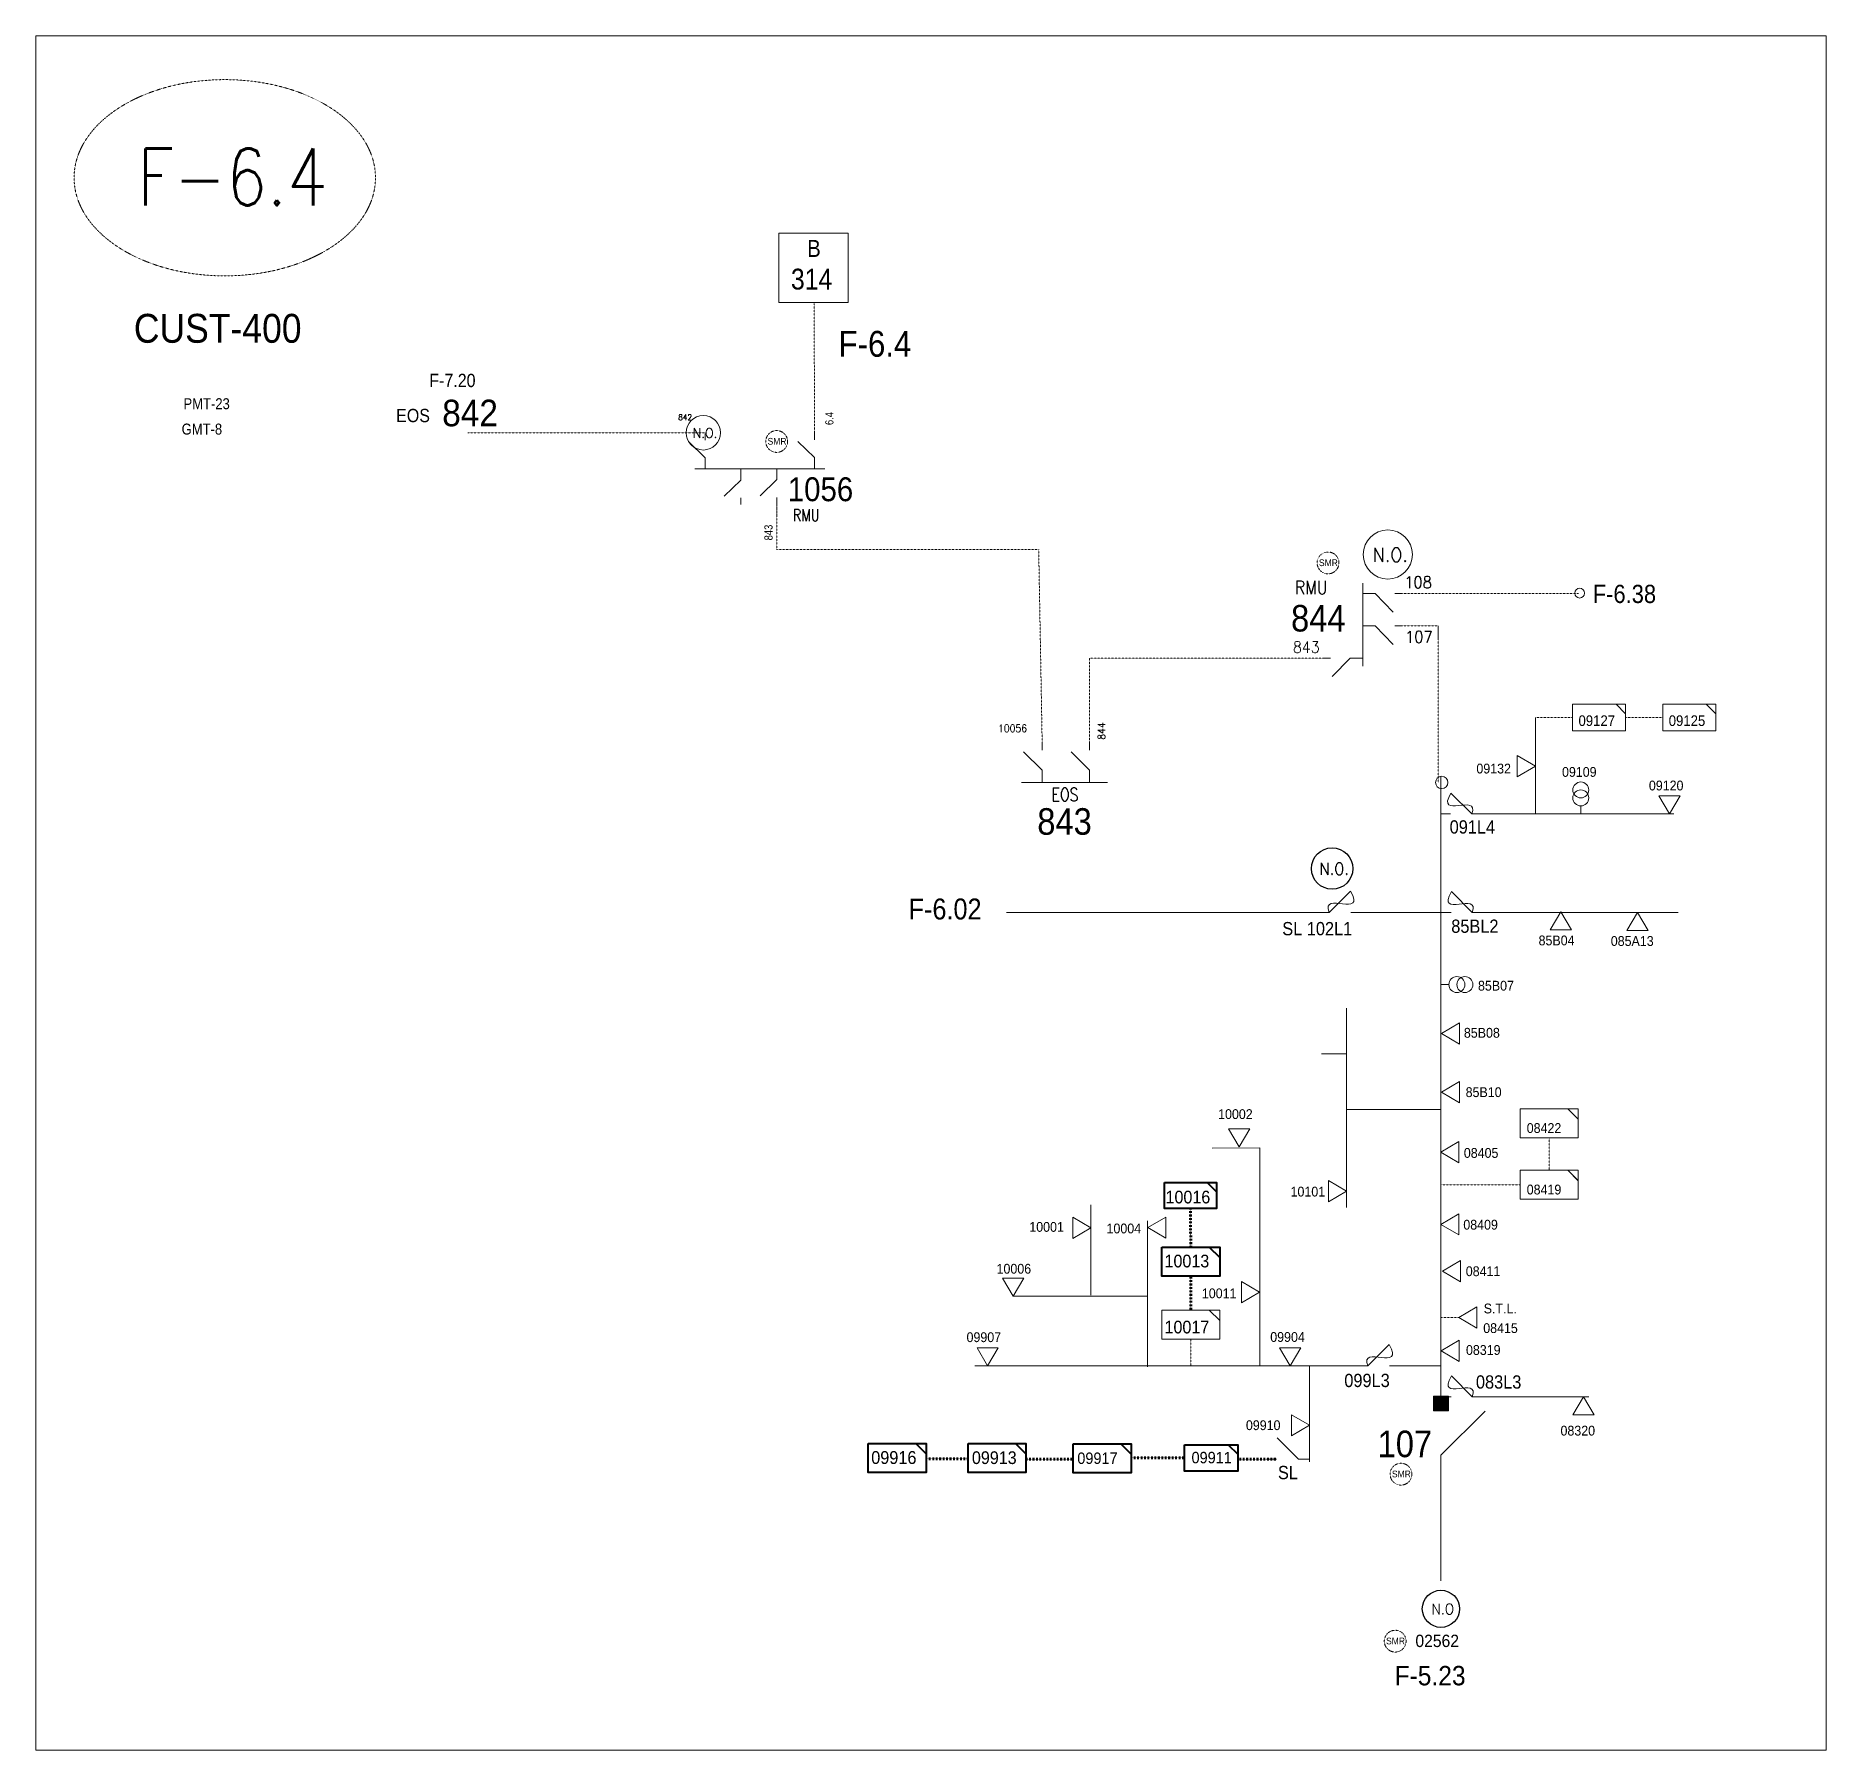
# Model space of a CAD drawing. Header units: metres. Extents: x 65984 to 144644, y -19036 to 23726.
# Drawn here: x 101531 to 102502, y 12337 to 13267 of the extents above; entities that cross this region are included whole.
import ezdxf
from ezdxf.enums import TextEntityAlignment as Align

# ---------------------------------------------------------------- set-up
doc = ezdxf.new("R2010")
doc.units = ezdxf.units.M
doc.header["$MEASUREMENT"] = 0
doc.linetypes.add('DGN Style 3', pattern=[0.013877, 0, -0.013877])
doc.layers.get('0').update_dxf_attribs({"color": 95, "lineweight": 40})
for name, color, linetype, lineweight in [('ABS', 7, 'Continuous', 40), ('ABS NUMBER', 112, 'Continuous', 30), ('d_eos', 111, 'Continuous', 40), ('d_eos no', 121, 'Continuous', 40), ('d_fco', 5, 'Continuous', 40), ('d_fco text', 95, 'Continuous', 40), ('d_oh branch', 94, 'Continuous', 40), ('d_switch', 95, 'Continuous', 40), ('d_tf', 1, 'Continuous', 40), ('d_tf no', 6, 'Continuous', 40), ('d_tf_200', 1, 'Continuous', 40), ('d_ug cable', 95, 'Continuous', 40), ('d_unit sub', 7, 'Continuous', 40), ('fedr no', 95, 'Continuous', 40), ('GRID STATION  04', 7, 'Continuous', 40), ('GRID STATION 01', 7, 'Continuous', 40), ('Level 37', 7, 'Continuous', 0), ('O H MAIN FEEDER', 4, 'Continuous', 100), ('SW N O', 114, 'Continuous', 30)]:
    doc.layers.add(name, color=color, linetype=linetype, lineweight=lineweight)
doc.styles.add('NASKHF', font='naskhf.shx', dxfattribs={"height": 8})
doc.styles.add('Style-Arial', font='arial.ttf')
doc.styles.add('Style-ENGINEERING', font='ENGINEERING.shx')
doc.styles.add('Style-msdefault', font='msdefault.shx')
doc.styles.add('Style-simplex', font='simplex.shx')
doc.styles.add('Style-STANDARD', font='STANDARD.shx')

msp = doc.modelspace()

# ---------------------------------------------------------------- texts
at = {"layer": 'ABS NUMBER', "color": 2, "lineweight": 13, "style": 'Style-Arial', "width": 0.88}
msp.add_text('107', height=14.4, dxfattribs=at).set_placement((102258.39, 12510.52), align=Align.TOP_LEFT)
at = {"layer": 'ABS NUMBER', "color": 7, "lineweight": 13, "insert": (101584.06, 13115.95), "char_height": 15.6612, "attachment_point": 1, "style": 'NASKHF'}
msp.add_mtext('\\fArial|b0|i0|c178178|p39;\\H1x;\\W0.88;CUST-400\\P', dxfattribs=at)
at = {"layer": 'd_eos no', "color": 7, "linetype": 'Continuous', "lineweight": 13, "style": 'Style-Arial'}
for s, width, p in [('842', 0.9, (101751.25, 13069.43)), ('843', 0.88, (102073.87, 12847.96))]:
    msp.add_text(s, height=14.4, dxfattribs=dict(at, width=width)).set_placement(p, align=Align.TOP_LEFT)
at = {"layer": 'd_eos no', "color": 2, "linetype": 'Continuous', "lineweight": 13, "style": 'Style-Arial', "width": 0.88}
msp.add_text('844', height=14.4, dxfattribs=at).set_placement((102211.45, 12958.15), align=Align.TOP_LEFT)
at = {"layer": 'd_fco text', "color": 57, "linetype": 'Continuous', "lineweight": 13, "true_color": 0x7d8a21, "style": 'Style-msdefault', "width": 0.92}
for s, p in [('091L4', (102297.43, 12841.39)), ('85BL2', (102298.3, 12787.59))]:
    msp.add_text(s, height=7.2, dxfattribs=at).set_placement(p, align=Align.TOP_LEFT)
at = {"layer": 'd_fco text', "color": 30, "linetype": 'Continuous', "lineweight": 13, "style": 'Style-msdefault', "width": 0.92}
msp.add_text('SL 102L1', height=7.2, dxfattribs=at).set_placement((102206.68, 12786.26), align=Align.TOP_LEFT)
at = {"layer": 'd_fco text', "color": 7, "linetype": 'Continuous', "lineweight": 13, "style": 'Style-msdefault', "width": 0.92}
msp.add_text('099L3', height=7.2, dxfattribs=at).set_placement((102240.32, 12541.32), align=Align.TOP_LEFT)
at = {"layer": 'd_fco text', "color": 57, "linetype": 'Continuous', "lineweight": 13, "true_color": 0x7d8a21, "style": 'Style-msdefault', "width": 0.92}
msp.add_text('083L3', height=7.2, dxfattribs=at).set_placement((102323.99, 12536.89), align=Align.MIDDLE_CENTER)
at = {"layer": 'd_fco text', "color": 57, "linetype": 'Continuous', "lineweight": 70, "true_color": 0x7d8a21, "style": 'Style-msdefault', "width": 0.92}
msp.add_text('SL', height=7.2, dxfattribs=at).set_placement((102204.32, 12491.39), align=Align.TOP_LEFT)
at = {"layer": 'd_switch', "color": 2, "linetype": 'Continuous', "lineweight": 13, "style": 'Style-msdefault', "width": 0.9}
for s, height, p in [('F-6.4', 14.031, (101966.15, 13106.74)), ('F-7.20', 7.2, (101744.26, 13083.46)), ('F-6.02', 11.365, (102004.11, 12798.99))]:
    msp.add_text(s, height=height, dxfattribs=at).set_placement(p, align=Align.TOP_LEFT)
at = {"layer": 'd_switch', "color": 2, "linetype": 'Continuous', "lineweight": 13, "insert": (102375, 12969.07), "char_height": 9.8724, "attachment_point": 1, "style": 'NASKHF'}
msp.add_mtext('\\Fmsdefault;\\H1x;\\W0.9;F-6.38\\P', dxfattribs=at)
at = {"layer": 'd_tf no', "color": 1, "linetype": 'Continuous', "lineweight": 40, "style": 'Style-msdefault', "width": 0.945946}
for p in [(101927.63, 13048.71), (102226.55, 12982.86), (102266.12, 12488.83), (102262.95, 12398.3)]:
    msp.add_text('SMR', height=3.655, dxfattribs=at).set_placement(p, align=Align.TOP_LEFT)
at = {"layer": 'd_tf no', "color": 57, "linetype": 'Continuous', "lineweight": 13, "true_color": 0x7d8a21, "style": 'Style-msdefault'}
for s, height, width, p in [('09127', 5.76, 0.925, (102367.28, 12898.29)), ('09125', 5.76, 0.925, (102416.2, 12898.29)), ('09132', 5.328, 0.945946, (102311.92, 12872.11)), ('09109', 5.328, 0.945946, (102358.34, 12870.28)), ('09120', 5.328, 0.945946, (102405.45, 12862.92)), ('85B04', 5.328, 0.945946, (102345.64, 12778.92)), ('085A13', 5.328, 0.945946, (102384.79, 12778.62)), ('85B07', 5.328, 0.945946, (102312.8, 12754.39)), ('85B08 ', 5.328, 0.945946, (102305.15, 12728.85)), ('85B10 ', 5.328, 0.945946, (102306.1, 12696.67)), ('10002', 5.328, 0.945946, (102171.9, 12684.77)), ('08422', 5.328, 0.945946, (102339.22, 12677.21)), ('08405', 5.328, 0.945946, (102305.12, 12663.72)), ('10101', 5.328, 0.945946, (102211.18, 12642.75)), ('08419', 5.328, 0.945946, (102339.22, 12643.88)), ('10001', 5.328, 0.945946, (102069.53, 12623.62)), ('10004', 5.328, 0.945946, (102111.41, 12622.77)), ('08409', 5.328, 0.945946, (102304.84, 12624.81)), ('10006', 5.328, 0.945946, (102051.79, 12600.93)), ('10013', 6.894, 0.945946, (102142.85, 12605.9)), ('08411', 5.328, 0.945946, (102306.18, 12599.59)), ('10011', 5.328, 0.945946, (102163.1, 12587.61)), ('10017', 6.894, 0.945946, (102142.85, 12570.11)), ('09907', 5.328, 0.945946, (102035.51, 12563.83)), ('09904', 5.328, 0.945946, (102200.16, 12563.93)), ('08415', 5.328, 0.945946, (102315.64, 12568.75)), ('08319', 5.328, 0.945946, (102306.28, 12556.89)), ('09910', 5.328, 0.945946, (102186.97, 12516.12)), ('08320', 5.328, 0.945946, (102357.53, 12513.16))]:
    msp.add_text(s, height=height, dxfattribs=dict(at, width=width)).set_placement(p, align=Align.TOP_LEFT)
at = {"layer": 'd_tf no', "color": 57, "linetype": 'Continuous', "lineweight": 40, "true_color": 0x7d8a21, "style": 'Style-msdefault', "width": 0.945946}
for s, height, p in [('10016', 6.894, (102143.39, 12640.59)), ('09911', 6.205, (102157.49, 12499.01))]:
    msp.add_text(s, height=height, dxfattribs=at).set_placement(p, align=Align.TOP_LEFT)
at = {"layer": 'd_tf no', "color": 7, "linetype": 'Continuous', "lineweight": 13, "style": 'Style-msdefault', "width": 0.945946}
msp.add_text('S.T.L.', height=5.328, dxfattribs=at).set_placement((102315.89, 12579.38), align=Align.TOP_LEFT)
at = {"layer": 'd_ug cable', "color": 2, "linetype": 'DGN Style 3', "lineweight": 13, "attachment_point": 1, "style": 'NASKHF'}
for s, insert, char_height in [('\\Fmsdefault;\\H1x;\\W0.945946;02562', (102278.87, 12399.89), 6.7138), ('\\Fmsdefault;\\H1x;\\W0.945946;F-5.23', (102267.58, 12382.95), 10.5267)]:
    msp.add_mtext(s, dxfattribs=dict(at, insert=insert, char_height=char_height))
at = {"layer": 'd_unit sub', "color": 57, "linetype": 'Continuous', "lineweight": 40, "true_color": 0x7d8a21, "style": 'Style-msdefault', "width": 0.945946}
for s, height, p in [('09916', 6.971, (101983.83, 12499.41)), ('09913', 6.894, (102038.43, 12499.29)), ('09917', 6.205, (102095.57, 12498.66))]:
    msp.add_text(s, height=height, dxfattribs=at).set_placement(p, align=Align.TOP_LEFT)
at = {"layer": 'fedr no', "color": 6, "linetype": 'Continuous', "lineweight": 13, "style": 'Style-STANDARD', "width": 0.909091}
msp.add_text('F-6.4', height=30.857, dxfattribs=at).set_placement((101637.53, 13190.15), align=Align.MIDDLE_CENTER)
at = {"layer": 'fedr no', "color": 6, "linetype": 'Continuous', "lineweight": 13, "attachment_point": 5, "style": 'Style-STANDARD'}
for s, insert, char_height in [('842', (101882.95, 13059.89), 3.187), ('108', (102280.31, 12970.44), 6.374), ('107', (102280.71, 12940.79), 6.427), ('843', (102219.71, 12935.28), 6.196), ('10056', (102060.44, 12891.26), 4.022)]:
    msp.add_mtext(s, dxfattribs=dict(at, insert=insert, char_height=char_height))
at = {"layer": 'fedr no', "color": 6, "linetype": 'Continuous', "lineweight": 13, "insert": (102108.69, 12889.79), "char_height": 4.022, "attachment_point": 5, "rotation": 90, "style": 'Style-STANDARD'}
msp.add_mtext('844', dxfattribs=at)
at = {"layer": 'GRID STATION  04', "color": 6, "linetype": 'Continuous', "lineweight": 13, "style": 'Style-msdefault', "width": 0.888889}
for s, height, p in [('B', 9.2, (101949.17, 13156.04)), ('314', 11.286, (101940.31, 13140.44))]:
    msp.add_text(s, height=height, dxfattribs=at).set_placement(p, align=Align.TOP_LEFT)
at = {"layer": 'GRID STATION 01', "linetype": 'Continuous', "lineweight": 13, "style": 'Style-msdefault', "width": 0.888889}
for s, p in [('PMT-23', (101610.98, 13070.22)), ('GMT-8', (101609.97, 13056.46))]:
    msp.add_text(s, height=5.94, dxfattribs=at).set_placement(p, align=Align.TOP_LEFT)
at = {"layer": 'Level 37', "color": 7, "linetype": 'Continuous', "lineweight": 13, "style": 'Style-msdefault', "width": 0.9}
msp.add_text('EOS', height=7.2, dxfattribs=at).set_placement((101726.28, 13064.45), align=Align.TOP_LEFT)
at = {"layer": 'Level 37', "color": 6, "linetype": 'Continuous', "lineweight": 13, "style": 'Style-ENGINEERING', "width": 0.857143}
msp.add_text('6.4', height=4.445, rotation=90, dxfattribs=at).set_placement((101963.35, 13055.67))
at = {"layer": 'Level 37', "color": 2, "linetype": 'Continuous', "lineweight": 13, "style": 'Style-Arial', "width": 0.88}
msp.add_text('1056', height=12.96, dxfattribs=at).set_placement((101938.61, 13027.35), align=Align.TOP_LEFT)
at = {"layer": 'Level 37', "color": 7, "linetype": 'Continuous', "lineweight": 13, "style": 'Style-STANDARD', "width": 0.854701}
for s, height, p in [('RMU', 6.471, (101948.58, 13006.85)), ('EOS', 7.19, (102088.9, 12855.35))]:
    msp.add_text(s, height=height, dxfattribs=at).set_placement(p, align=Align.MIDDLE_CENTER)
at = {"layer": 'Level 37', "color": 7, "linetype": 'Continuous', "lineweight": 13, "style": 'Style-ENGINEERING', "width": 0.857143}
msp.add_text('843', height=4.445, rotation=90, dxfattribs=at).set_placement((101925.9, 12993.15), align=Align.TOP_LEFT)
at = {"layer": 'Level 37', "color": 2, "linetype": 'Continuous', "lineweight": 13, "style": 'Style-simplex', "width": 0.854701}
msp.add_text('RMU', height=7.19, dxfattribs=at).set_placement((102222.39, 12967.61), align=Align.MIDDLE_CENTER)

# ---------------------------------------------------------------- blocks, each defined once
blk = doc.blocks.new('FUSE01')
at = {"color": 0, "linetype": 'ByBlock', "lineweight": -2}
blk.add_line((0, -17.15), (0, -22.55), dxfattribs=at)
at = {"color": 0, "linetype": 'ByBlock', "lineweight": -2, "flags": 128}
blk.add_lwpolyline([(0, 0.05), (0, -5.75), (-11.2, -16.95)], dxfattribs=at)
at = {"color": 0, "linetype": 'ByBlock', "lineweight": -2}
blk.add_open_spline([(-11.2, -16.95), (3.4, -25.35), (-11.6, -1.35), (0, -5.75)], degree=3, dxfattribs=at)
blk = doc.blocks.new('TFU_178')
at = {"layer": 'd_tf_200', "color": 57, "linetype": 'Continuous', "lineweight": 13, "true_color": 0x7d8a21}
blk.add_line((0, 10), (0, 0), dxfattribs=at)
for centre in [(0, 30), (0, 20)]:
    blk.add_circle(centre, 10, dxfattribs=at)
blk = doc.blocks.new('*U1012')
at = {"layer": 'd_fco', "color": 7, "linetype": 'Continuous', "lineweight": 13}
blk.add_line((-4.6, 4.21), (-10.13, 4.21), dxfattribs=at)
at = {"layer": 'd_fco', "color": 7, "linetype": 'Continuous', "lineweight": 13, "flags": 128}
blk.add_lwpolyline([(13.02, 4.21), (7.07, 4.21), (-4.4, -7.26)], dxfattribs=at)
at = {"layer": 'd_fco', "color": 7, "linetype": 'Continuous', "lineweight": 13}
blk.add_open_spline([(-4.4, -7.26), (-13, 7.69), (11.58, -7.67), (7.07, 4.21)], degree=3, dxfattribs=at)
blk = doc.blocks.new('ABS2_1_1')
at = {"color": 0, "linetype": 'ByBlock', "lineweight": -2, "ltscale": 500}
for q in [(-29900, 43500), (0, 0)]:
    blk.add_line((0, 13600), q, dxfattribs=at)
at = {"color": 0, "linetype": 'ByBlock', "lineweight": -2, "ltscale": 500, "flags": 128}
for points in [[(5000, 43600), (-5000, 43600), (-5000, 53600), (5000, 53600)], [(3791, 49653), (3791, 49653), (3791, 49653)]]:
    blk.add_lwpolyline(points, close=True, dxfattribs=at)
at = {"color": 0, "linetype": 'ByBlock', "lineweight": -2, "ltscale": 500}
for points in [[(5000, 43600), (-5000, 43600), (5000, 53600), (-5000, 53600)], [(3791, 49653), (3791, 49653), (3791, 49653)]]:
    blk.add_solid(points, dxfattribs=at)
blk = doc.blocks.new('*U3687')
at = {"layer": 'd_fco', "linetype": 'Continuous', "lineweight": 13}
blk.add_line((-4.6, 4.21), (-10.13, 4.21), dxfattribs=at)
at = {"layer": 'd_fco', "linetype": 'Continuous', "lineweight": 13, "flags": 128}
blk.add_lwpolyline([(13.02, 4.21), (7.07, 4.21), (-4.4, -7.26)], dxfattribs=at)
at = {"layer": 'd_fco', "linetype": 'Continuous', "lineweight": 13}
blk.add_open_spline([(-4.4, -7.26), (-13, 7.69), (11.58, -7.67), (7.07, 4.21)], degree=3, dxfattribs=at)
blk = doc.blocks.new('TF_8')
at = {"color": 0, "linetype": 'ByBlock', "lineweight": -2}
blk.add_line((6.3, 4.95), (9.9, 1.35), dxfattribs=at)
blk.add_3dface([(-10.1, 4.95), (9.9, 4.95), (9.9, -5.05), (-10.1, -5.05)], dxfattribs=at)
blk = doc.blocks.new('*U1381')
at = {"layer": 'd_fco', "color": 21, "linetype": 'Continuous', "lineweight": 13}
blk.add_line((-4.02, 4.25), (-4.02, 8.12), dxfattribs=at)
at = {"layer": 'd_fco', "color": 21, "linetype": 'Continuous', "lineweight": 13, "flags": 128}
blk.add_lwpolyline([(-4.02, -8.09), (-4.02, -3.93), (4.01, 4.1)], dxfattribs=at)
blk = doc.blocks.new('TRA1_1539')
at = {"layer": 'd_tf', "color": 57, "linetype": 'Continuous', "lineweight": 13, "ltscale": 0.000512087, "true_color": 0x7d8a21, "flags": 128}
blk.add_lwpolyline([(10, -17), (0, 0), (-10, -17)], close=True, dxfattribs=at)
blk = doc.blocks.new('TRA1_1538')
at = {"layer": 'd_tf', "color": 57, "linetype": 'Continuous', "lineweight": 13, "ltscale": 0.000512087, "true_color": 0x7d8a21, "xscale": 1.000046564039523, "yscale": 1.000046564039523, "zscale": 1.000046564039523, "rotation": 180}
blk.add_blockref('TRA1_1539', (0, 0), dxfattribs=at)
blk = doc.blocks.new('*U3690')
at = {"layer": 'd_unit sub', "color": 57, "linetype": 'Continuous', "lineweight": 13, "true_color": 0x7d8a21, "flags": 128}
blk.add_lwpolyline([(6.4, 5), (9.99, 1.4), (9.99, 5)], close=True, dxfattribs=at)
at = {"layer": 'd_unit sub', "color": 57, "linetype": 'Continuous', "lineweight": 13, "true_color": 0x7d8a21, "xscale": 0.9996718595973209, "yscale": 0.9996718595973209, "zscale": 0.2499179648993302, "rotation": 359.9999999999999}
blk.add_blockref('TF_8', (0.1, 0.05), dxfattribs=at)
blk = doc.blocks.new('TRA1_1541')
at = {"layer": 'd_tf', "color": 57, "linetype": 'Continuous', "lineweight": 13, "ltscale": 0.000538727, "true_color": 0x7d8a21, "flags": 128}
blk.add_lwpolyline([(10, -17), (0, 0), (-10, -17)], close=True, dxfattribs=at)
blk = doc.blocks.new('TRA1_1540')
at = {"layer": 'd_tf', "color": 57, "linetype": 'Continuous', "lineweight": 13, "ltscale": 0.000538727, "true_color": 0x7d8a21, "xscale": 1.000046564039523, "yscale": 1.000046564039523, "zscale": 1.000046564039523, "rotation": 180}
blk.add_blockref('TRA1_1541', (0, 0), dxfattribs=at)
blk = doc.blocks.new('TRA1_1543')
at = {"layer": 'd_tf', "color": 57, "linetype": 'Continuous', "lineweight": 13, "ltscale": 0.000545029, "true_color": 0x7d8a21, "flags": 128}
blk.add_lwpolyline([(10, -17), (0, 0), (-10, -17)], close=True, dxfattribs=at)
blk = doc.blocks.new('TRA1_1542')
at = {"layer": 'd_tf', "color": 57, "linetype": 'Continuous', "lineweight": 13, "ltscale": 0.000545029, "true_color": 0x7d8a21, "xscale": 1.000046564039524, "yscale": 1.000046564039524, "zscale": 1.000046564039524, "rotation": 180}
blk.add_blockref('TRA1_1543', (0, 0), dxfattribs=at)
blk = doc.blocks.new('*U3695')
at = {"layer": 'd_unit sub', "color": 57, "linetype": 'Continuous', "lineweight": 13, "true_color": 0x7d8a21, "flags": 128}
blk.add_lwpolyline([(6.41, 5), (10.01, 5), (10.01, 1.4)], close=True, dxfattribs=at)
at = {"layer": 'd_unit sub', "color": 57, "linetype": 'Continuous', "lineweight": 13, "true_color": 0x7d8a21, "xscale": 0.9996718595973209, "yscale": 0.9996718595973209, "zscale": 0.2295739938627967, "rotation": 359.9999999999999}
blk.add_blockref('TF_8', (0.11, 0.05), dxfattribs=at)
blk = doc.blocks.new('*U3696')
at = {"layer": 'd_unit sub', "color": 191, "linetype": 'Continuous', "lineweight": 13, "flags": 128}
blk.add_lwpolyline([(6.41, 5), (10.01, 5), (10.01, 1.4)], close=True, dxfattribs=at)
at = {"layer": 'd_unit sub', "color": 191, "linetype": 'Continuous', "lineweight": 13, "xscale": 0.9996718595973209, "yscale": 0.9996718595973209, "zscale": 0.2295739938627967, "rotation": 359.9999999999999}
blk.add_blockref('TF_8', (0.11, 0.05), dxfattribs=at)
blk = doc.blocks.new('*U2278')
at = {"layer": 'd_unit sub', "color": 191, "linetype": 'Continuous', "lineweight": 40, "flags": 128}
blk.add_lwpolyline([(6.41, 5), (10.01, 5), (10.01, 1.4)], close=True, dxfattribs=at)
at = {"layer": 'd_unit sub', "color": 191, "linetype": 'Continuous', "lineweight": 40, "xscale": 0.9996718595973209, "yscale": 0.9996718595973209, "zscale": 0.2295739938627967, "rotation": 359.9999999999999}
blk.add_blockref('TF_8', (0.11, 0.05), dxfattribs=at)
blk = doc.blocks.new('*U2279')
at = {"layer": 'd_unit sub', "color": 191, "linetype": 'Continuous', "lineweight": 40, "flags": 128}
blk.add_lwpolyline([(6.41, 5), (10.01, 5), (10.01, 1.4)], close=True, dxfattribs=at)
at = {"layer": 'd_unit sub', "color": 191, "linetype": 'Continuous', "lineweight": 40, "xscale": 0.9996718595973209, "yscale": 0.9996718595973209, "zscale": 0.2295739938627967, "rotation": 359.9999999999999}
blk.add_blockref('TF_8', (0.11, 0.05), dxfattribs=at)
blk = doc.blocks.new('*U2280')
at = {"layer": 'd_unit sub', "color": 57, "linetype": 'Continuous', "lineweight": 40, "true_color": 0x7d8a21, "flags": 128}
blk.add_lwpolyline([(6.41, 5), (10.01, 5), (10.01, 1.4)], close=True, dxfattribs=at)
at = {"layer": 'd_unit sub', "color": 57, "linetype": 'Continuous', "lineweight": 40, "true_color": 0x7d8a21, "xscale": 0.9996718595973209, "yscale": 0.9996718595973209, "zscale": 0.2295739938627967, "rotation": 359.9999999999999}
blk.add_blockref('TF_8', (0.11, 0.05), dxfattribs=at)
blk = doc.blocks.new('*U3697')
at = {"layer": 'SW N O', "color": 3, "lineweight": 13, "ltscale": 0.426762}
blk.add_circle((0, 0), 16.8, dxfattribs=at)
at = {"layer": 'SW N O', "color": 3, "lineweight": 13, "style": 'Style-STANDARD'}
blk.add_text('N.O.', height=9.6, dxfattribs=at).set_placement((1.7, -0.2), align=Align.MIDDLE_CENTER)
blk = doc.blocks.new('*U3705')
at = {"layer": 'SW N O', "color": 3, "lineweight": 13, "ltscale": 0.426762}
blk.add_circle((0, 0), 16.8, dxfattribs=at)
at = {"layer": 'SW N O', "color": 3, "lineweight": 13, "style": 'Style-STANDARD'}
blk.add_text('N.O.', height=9.6, dxfattribs=at).set_placement((1.7, -0.2), align=Align.MIDDLE_CENTER)
blk = doc.blocks.new('*U3714')
at = {"layer": 'SW N O', "color": 3, "ltscale": 0.426762}
blk.add_circle((0, 0), 16.8, dxfattribs=at)
at = {"layer": 'SW N O', "color": 3, "style": 'Style-STANDARD'}
blk.add_text('N.O.', height=9.6, dxfattribs=at).set_placement((1.7, -0.2), align=Align.MIDDLE_CENTER)
blk = doc.blocks.new('*U3788')
at = {"layer": 'SW N O', "color": 3, "ltscale": 0.426762}
blk.add_circle((0, 0), 16.8, dxfattribs=at)
at = {"layer": 'SW N O', "color": 3, "style": 'Style-STANDARD'}
blk.add_text('N.O', height=9.6, dxfattribs=at).set_placement((1.7, -0.2), align=Align.MIDDLE_CENTER)
blk = doc.blocks.new('*U4169')
at = {"layer": 'd_unit sub', "color": 57, "linetype": 'Continuous', "lineweight": 40, "true_color": 0x7d8a21, "flags": 128}
blk.add_lwpolyline([(6.41, 5), (10.01, 5), (10.01, 1.4)], close=True, dxfattribs=at)
at = {"layer": 'd_unit sub', "color": 57, "linetype": 'Continuous', "lineweight": 40, "true_color": 0x7d8a21, "xscale": 0.9996718595973207, "yscale": 0.9996718595973207, "zscale": 0.2066009159712298, "rotation": 359.9999999999999}
blk.add_blockref('TF_8', (0.11, 0.05), dxfattribs=at)

# ---------------------------------------------------------------- linework, layer by layer
at = {"layer": 'd_eos', "color": 2, "linetype": 'Continuous', "lineweight": 13, "ltscale": 0.620264}
for p, q in [((101893.75, 13037.88), (101884.68, 13046.68)), ((101893.75, 13047.52), (101893.75, 13051.18)), ((101953.11, 13038.02), (101944.03, 13046.83)), ((101953.11, 13047.67), (101953.11, 13051.33)), ((101893.75, 13031.86), (101893.75, 13037.88)), ((101953.11, 13032), (101953.11, 13038.02)), ((101958.77, 13032), (101888.12, 13032)), ((101913.18, 13031.87), (101913.18, 13025.84)), ((101932.62, 13032.13), (101932.62, 13026.1)), ((101913.18, 13025.84), (101904.11, 13017.04)), ((101932.62, 13026.1), (101923.54, 13017.3)), ((101913.18, 13016.2), (101913.18, 13012.54)), ((101932.62, 13016.46), (101932.62, 13012.8))]:
    msp.add_line(p, q, dxfattribs=at)
at = {"layer": 'd_eos', "color": 2, "linetype": 'Continuous', "lineweight": 13, "ltscale": 0.919211}
for p, q in [((102250.27, 12924.96), (102250.28, 12969.92)), ((102250.28, 12964.34), (102256.97, 12964.34)), ((102256.97, 12964.34), (102266.76, 12954.25)), ((102267.69, 12964.34), (102271.76, 12964.34)), ((102250.27, 12946.85), (102256.97, 12946.85)), ((102256.97, 12946.85), (102266.76, 12936.77)), ((102267.69, 12946.85), (102271.76, 12946.85)), ((102232.86, 12929.36), (102228.79, 12929.36)), ((102243.58, 12929.36), (102233.79, 12919.28)), ((102250.27, 12929.36), (102243.58, 12929.36))]:
    msp.add_line(p, q, dxfattribs=at)
at = {"layer": 'd_eos', "color": 7, "linetype": 'Continuous', "lineweight": 13, "ltscale": 0.919211}
for p, q in [((102076.51, 12879.37), (102076.51, 12883.44)), ((102102.23, 12879.37), (102102.23, 12883.44)), ((102076.51, 12868.65), (102066.42, 12878.44)), ((102102.23, 12868.65), (102092.15, 12878.44)), ((102065.35, 12861.95), (102111.9, 12861.96)), ((102076.51, 12861.95), (102076.51, 12868.65)), ((102102.23, 12861.95), (102102.23, 12868.65))]:
    msp.add_line(p, q, dxfattribs=at)
at = {"layer": 'd_oh branch', "color": 57, "linetype": 'Continuous', "lineweight": 13, "true_color": 0x7d8a21}
for p, q in [((102343.88, 12844.86), (102343.88, 12897.08)), ((102315.25, 12844.86), (102419.05, 12844.86)), ((102292.72, 12791.49), (102249.44, 12791.49)), ((102315.5, 12791.44), (102421.35, 12791.45)), ((102241.56, 12631.54), (102241.56, 12739.51)), ((102241.52, 12714.75), (102227.91, 12714.74)), ((102292.56, 12684.64), (102241.54, 12684.64)), ((102194.45, 12663.74), (102168.63, 12663.72)), ((102194.45, 12663.74), (102194.45, 12545.59)), ((102102.86, 12583.88), (102102.86, 12632.89)), ((102133.69, 12545.08), (102133.69, 12624.24)), ((102133.69, 12583.37), (102060.82, 12583.37)), ((102247.05, 12545.59), (102039.92, 12545.59)), ((102221.37, 12545.37), (102221.4, 12493.56)), ((102292.72, 12545.59), (102270.38, 12545.59)), ((102315.5, 12528.87), (102372.81, 12528.87))]:
    msp.add_line(p, q, dxfattribs=at)
at = {"layer": 'd_oh branch', "color": 57, "linetype": 'Continuous', "lineweight": 13, "true_color": 0x798520}
msp.add_line((102226.1, 12791.49), (102057.21, 12791.47), dxfattribs=at)
at = {"layer": 'd_ug cable', "color": 57, "linetype": 'DGN Style 3', "lineweight": 13, "true_color": 0x7d8a21}
for p, q in [((101765.16, 13051.41), (101894.44, 13051.41)), ((101932.51, 12988.15), (102074.63, 12988.15)), ((102076.51, 12883.44), (102074.63, 12988.15)), ((102271.77, 12946.85), (102291.25, 12946.85)), ((102343.88, 12897.08), (102364.01, 12897.08)), ((102392.8, 12897.08), (102412.93, 12897.08)), ((102351.38, 12651.67), (102351.38, 12669.33)), ((102292.72, 12643.83), (102335.71, 12643.83)), ((102292.86, 12571.8), (102302.41, 12571.8)), ((102157.09, 12560.11), (102157.09, 12545.59))]:
    msp.add_line(p, q, dxfattribs=at)
at = {"layer": 'd_ug cable', "color": 5, "linetype": 'DGN Style 3', "lineweight": 13}
msp.add_line((102271.76, 12964.34), (102367.34, 12964.34), dxfattribs=at)
at = {"layer": 'd_ug cable', "color": 2, "linetype": 'DGN Style 3', "lineweight": 13}
msp.add_line((102271.76, 12964.34), (102271.76, 12964.34), dxfattribs=at)
at = {"layer": 'd_ug cable', "color": 57, "linetype": 'DGN Style 3', "lineweight": 106, "true_color": 0x7d8a21}
for p, q in [((102157.09, 12609.99), (102156.87, 12630.94)), ((102157.09, 12575.78), (102157.09, 12594.32)), ((102036.36, 12495.17), (102013.57, 12495.17)), ((102093.36, 12495.02), (102067.73, 12495.02)), ((102153.71, 12495.76), (102125.04, 12495.76)), ((102182.5, 12495.12), (102203.43, 12495.12))]:
    msp.add_line(p, q, dxfattribs=at)
at = {"layer": 'd_ug cable', "color": 220, "linetype": 'DGN Style 3', "lineweight": 13, "flags": 128}
msp.add_lwpolyline([(101952.88, 13121.56), (101953.11, 13050.56)], dxfattribs=at)
at = {"layer": 'd_ug cable', "color": 55, "linetype": 'DGN Style 3', "lineweight": 13, "flags": 128}
msp.add_lwpolyline([(101932.62, 13005.85), (101932.62, 13014.63), (101932.62, 13014.63), (101932.62, 12988.15), (101932.62, 12988.15)], dxfattribs=at)
at = {"layer": 'd_ug cable', "color": 57, "linetype": 'DGN Style 3', "lineweight": 13, "true_color": 0x7d8a21, "flags": 128}
for points in [[(102291.25, 12939.56), (102291.25, 12946.85), (102291.25, 12861.87)], [(102228.79, 12929.36), (102102.23, 12929.36), (102102.23, 12883.44)]]:
    msp.add_lwpolyline(points, dxfattribs=at)
at = {"layer": 'd_ug cable', "color": 2, "linetype": 'DGN Style 3', "lineweight": 13}
for centre in [(101932.57, 13046.77), (102231.5, 12980.93), (102271.06, 12486.89), (102267.9, 12396.36)]:
    msp.add_circle(centre, 5.91, dxfattribs=at)
at = {"layer": 'fedr no', "color": 82, "linetype": 'DGN Style 3', "lineweight": 13, "true_color": 0x1dc70e}
msp.add_ellipse((101633.37, 13189.75), major_axis=(81.7, 0), ratio=0.651175, dxfattribs=at)
at = {"layer": 'GRID STATION  04', "color": 6, "linetype": 'Continuous', "lineweight": 13, "ltscale": 1.601284, "flags": 128}
msp.add_lwpolyline([(101971.27, 13122.19), (101971.27, 13159.74), (101933.72, 13159.74), (101933.72, 13122.19)], close=True, dxfattribs=at)
at = {"layer": 'O H MAIN FEEDER', "color": 57, "lineweight": 13, "ltscale": 0.614538, "true_color": 0x7d8a21}
for p, q in [((102292.72, 12865.13), (102292.72, 12527.15)), ((102292.72, 12534.15), (102292.72, 12528.68))]:
    msp.add_line(p, q, dxfattribs=at)
at = {"layer": 'O H MAIN FEEDER', "color": 95, "lineweight": 13, "ltscale": 43.2}
msp.add_line((102292.72, 12489.15), (102292.72, 12429.12), dxfattribs=at)
at = {"layer": 'O H MAIN FEEDER', "color": 140, "linetype": 'Continuous', "lineweight": 13, "flags": 128}
msp.add_lwpolyline([(101530.91, 13266.71), (102501.57, 13266.71), (102501.57, 12337.26), (101530.91, 12337.26)], close=True, dxfattribs=at)
at = {"layer": 'O H MAIN FEEDER', "color": 5, "lineweight": 13, "ltscale": 0.614538}
msp.add_circle((102367.89, 12964.55), 2.66, dxfattribs=at)
at = {"layer": 'O H MAIN FEEDER', "color": 57, "lineweight": 13, "ltscale": 0.614538, "true_color": 0x7d8a21}
msp.add_circle((102293.11, 12861.91), 3.34, dxfattribs=at)

# ---------------------------------------------------------------- block references
at = {"layer": 'ABS', "color": 2, "linetype": 'Continuous', "lineweight": 13, "ltscale": 1.19444, "xscale": 0.0008002759563037597, "yscale": -0.0008002759563037603, "zscale": 0.0005299682798090012, "rotation": 180.0000000000002}
msp.add_blockref('ABS2_1_1', (102292.72, 12486.26), dxfattribs=at)
at = {"layer": 'd_fco', "color": 57, "linetype": 'Continuous', "lineweight": 13, "true_color": 0x7d8a21, "xscale": 1.008, "yscale": 1.008, "zscale": 0.3598818694550355}
for p, rotation in [((102315.2, 12844.86), 269.9999999999999), ((102315.45, 12791.44), 270), ((102315.45, 12528.87), 270)]:
    msp.add_blockref('FUSE01', p, dxfattribs=dict(at, rotation=rotation))
at = {"layer": 'd_fco', "linetype": 'Continuous', "lineweight": 13, "xscale": 1.008, "yscale": 1.008, "zscale": 1.008, "rotation": 180.0000000006}
msp.add_blockref('*U3687', (102239.22, 12795.73), dxfattribs=at)
at = {"layer": 'd_fco', "color": 7, "linetype": 'Continuous', "lineweight": 13, "xscale": 1.008, "yscale": 1.008, "zscale": 1.008, "rotation": 180.0000000006}
msp.add_blockref('*U1012', (102260.17, 12549.83), dxfattribs=at)
at = {"layer": 'd_fco', "color": 21, "linetype": 'Continuous', "lineweight": 13, "xscale": 1.44, "yscale": 1.44, "zscale": 1.44, "rotation": 90.00000000000001}
msp.add_blockref('*U1381', (102209.75, 12500.91), dxfattribs=at)
at = {"layer": 'd_tf', "color": 57, "linetype": 'Continuous', "lineweight": 13, "ltscale": 0.000512087, "true_color": 0x7d8a21, "extrusion": (0, 0, -1), "xscale": 0.576, "yscale": 0.576, "zscale": 0.576, "rotation": 270}
msp.add_blockref('TRA1_1538', (-102343.88, 12870.7), dxfattribs=at)
at = {"layer": 'd_tf', "color": 57, "linetype": 'Continuous', "lineweight": 13, "ltscale": 0.000512087, "true_color": 0x7d8a21, "xscale": 0.576, "yscale": 0.576, "zscale": 0.576, "rotation": 359.9999999999999}
msp.add_blockref('TRA1_1538', (102416.67, 12844.86), dxfattribs=at)
at = {"layer": 'd_tf', "color": 57, "linetype": 'Continuous', "lineweight": 13, "ltscale": 0.000538727, "true_color": 0x7d8a21, "xscale": 0.576, "yscale": 0.576, "zscale": 0.576}
for p, rotation in [((102357.72, 12791.78), 180), ((102399.32, 12791.43), 180), ((102293.03, 12725.75), 269.9999999999999), ((102183.28, 12664.28), 359.9999999999999), ((102292.56, 12661.54), 270), ((102241.51, 12640.29), 89.99999999999997), ((102102.91, 12620.43), 89.99999999999997), ((102292.56, 12622.35), 270), ((102060.79, 12583.4), 359.9999999999999), ((102194.33, 12585.51), 89.99999999999997), ((102302.37, 12571.79), 270), ((102046.96, 12545.59), 359.9999999999999), ((102210.96, 12545.59), 359.9999999999999), ((102292.74, 12553.77), 270), ((102221.52, 12513.39), 89.99999999999997)]:
    msp.add_blockref('TRA1_1540', p, dxfattribs=dict(at, rotation=rotation))
at = {"layer": 'd_tf', "color": 57, "linetype": 'Continuous', "lineweight": 13, "ltscale": 0.000545029, "true_color": 0x7d8a21, "xscale": 0.576, "yscale": 0.576, "zscale": 0.576, "rotation": 269.9999999999999}
msp.add_blockref('TRA1_1542', (102293.03, 12694.05), dxfattribs=at)
at = {"layer": 'd_tf', "color": 57, "linetype": 'Continuous', "lineweight": 13, "ltscale": 0.000538727, "true_color": 0x7d8a21, "extrusion": (0, 0, -1), "xscale": 0.576, "yscale": 0.576, "zscale": 0.576}
for p, rotation in [((-102133.81, 12620.56), 90.0000000000001), ((-102293.57, 12596.93), 89.99999999999997), ((-102370.01, 12528.9), 180)]:
    msp.add_blockref('TRA1_1540', p, dxfattribs=dict(at, rotation=rotation))
at = {"layer": 'd_tf_200', "color": 57, "linetype": 'Continuous', "lineweight": 13, "true_color": 0x7d8a21, "xscale": 0.432, "yscale": 0.432, "zscale": 0.432}
for p, rotation in [((102368.53, 12844.88), 359.9999999999999), ((102292.72, 12752.32), 269.9999999999999)]:
    msp.add_blockref('TFU_178', p, dxfattribs=dict(at, rotation=rotation))
at = {"layer": 'd_unit sub', "color": 57, "linetype": 'Continuous', "lineweight": 13, "true_color": 0x7d8a21}
for name, p, xscale, yscale, zscale in [('*U3690', (102378.41, 12897.09), 1.44, 1.44, 1.44), ('*U3690', (102427.33, 12897.09), 1.44, 1.44, 1.44), ('*U3695', (102351.37, 12677.17), 1.567607303421817, 1.567607303421817, 1.567607303421817), ('*U3695', (102351.37, 12643.83), 1.567607303421817, 1.567607303421817, 1.567607303421817), ('*U3695', (102157.08, 12567.95), 1.567607303421817, 1.567607303421817, 1.567607303421817)]:
    msp.add_blockref(name, p, dxfattribs=dict(at, xscale=xscale, yscale=yscale, zscale=zscale))
at = {"layer": 'd_unit sub', "color": 57, "linetype": 'Continuous', "lineweight": 40, "true_color": 0x7d8a21}
for name, p, xscale, yscale, zscale in [('*U2280', (102156.86, 12637.99), 1.410846573079635, 1.410846573079635, 1.410846573079635), ('*U2280', (102157.08, 12602.16), 1.567607303421817, 1.567607303421817, 1.567607303421817), ('*U4169', (101997.89, 12495.69), 1.567726265814986, 1.567726265814986, 1.567726265814986), ('*U2280', (102052.05, 12495.69), 1.567607303421817, 1.567607303421817, 1.567607303421817), ('*U2280', (102109.05, 12495.54), 1.567607303421817, 1.567607303421817, 1.567607303421817), ('TF_8', (102168.25, 12495.72), 1.439527477820142, 1.439527477820142, 0.3598818694550355)]:
    msp.add_blockref(name, p, dxfattribs=dict(at, xscale=xscale, yscale=yscale, zscale=zscale))
at = {"layer": 'd_unit sub', "color": 191, "linetype": 'Continuous', "lineweight": 40, "xscale": 1.567607303421817, "yscale": 1.567607303421817, "zscale": 1.567607303421817}
for name, p in [('*U2278', (102157.08, 12602.16)), ('*U2279', (102157.08, 12602.16)), ('*U2278', (102052.05, 12495.69)), ('*U2279', (102052.05, 12495.69)), ('*U2278', (102109.05, 12495.54)), ('*U2279', (102109.05, 12495.54))]:
    msp.add_blockref(name, p, dxfattribs=at)
at = {"layer": 'd_unit sub', "color": 191, "linetype": 'Continuous', "lineweight": 13, "xscale": 1.567607303421817, "yscale": 1.567607303421817, "zscale": 1.567607303421817}
msp.add_blockref('*U3696', (102157.08, 12567.95), dxfattribs=at)
msp.add_blockref('*U3696', (102157.08, 12567.95), dxfattribs=at)
at = {"layer": 'SW N O', "color": 3, "lineweight": 13}
for name, p, xscale, yscale, zscale in [('*U3697', (101892.81, 13051.5), 0.556700917085716, 0.556700917085716, 0.556700917085716), ('*U3705', (102263.92, 12985.52), 0.7929802208600673, 0.7929802208600673, 0.7929802208600673)]:
    msp.add_blockref(name, p, dxfattribs=dict(at, xscale=xscale, yscale=yscale, zscale=zscale))
at = {"layer": 'SW N O', "color": 3, "xscale": 0.667384120138076, "yscale": 0.667384120138076, "zscale": 0.667384120138076}
msp.add_blockref('*U3714', (102233.7, 12815.24), dxfattribs=at)
at = {"layer": 'SW N O', "color": 3, "xscale": 0.6006457081242684, "yscale": 0.6006457081242684, "zscale": 0.6006457081242684, "rotation": 359.9999999999999}
msp.add_blockref('*U3788', (102292.69, 12413.9), dxfattribs=at)

msp.set_redraw_order([(e.dxf.handle, doc.entitydb.next_handle()) for e in msp.query("TEXT MTEXT ATTDEF DIMENSION ARC_DIMENSION")])  # texts and dimensions are drawn at this point

doc.saveas('drawing.dxf')
